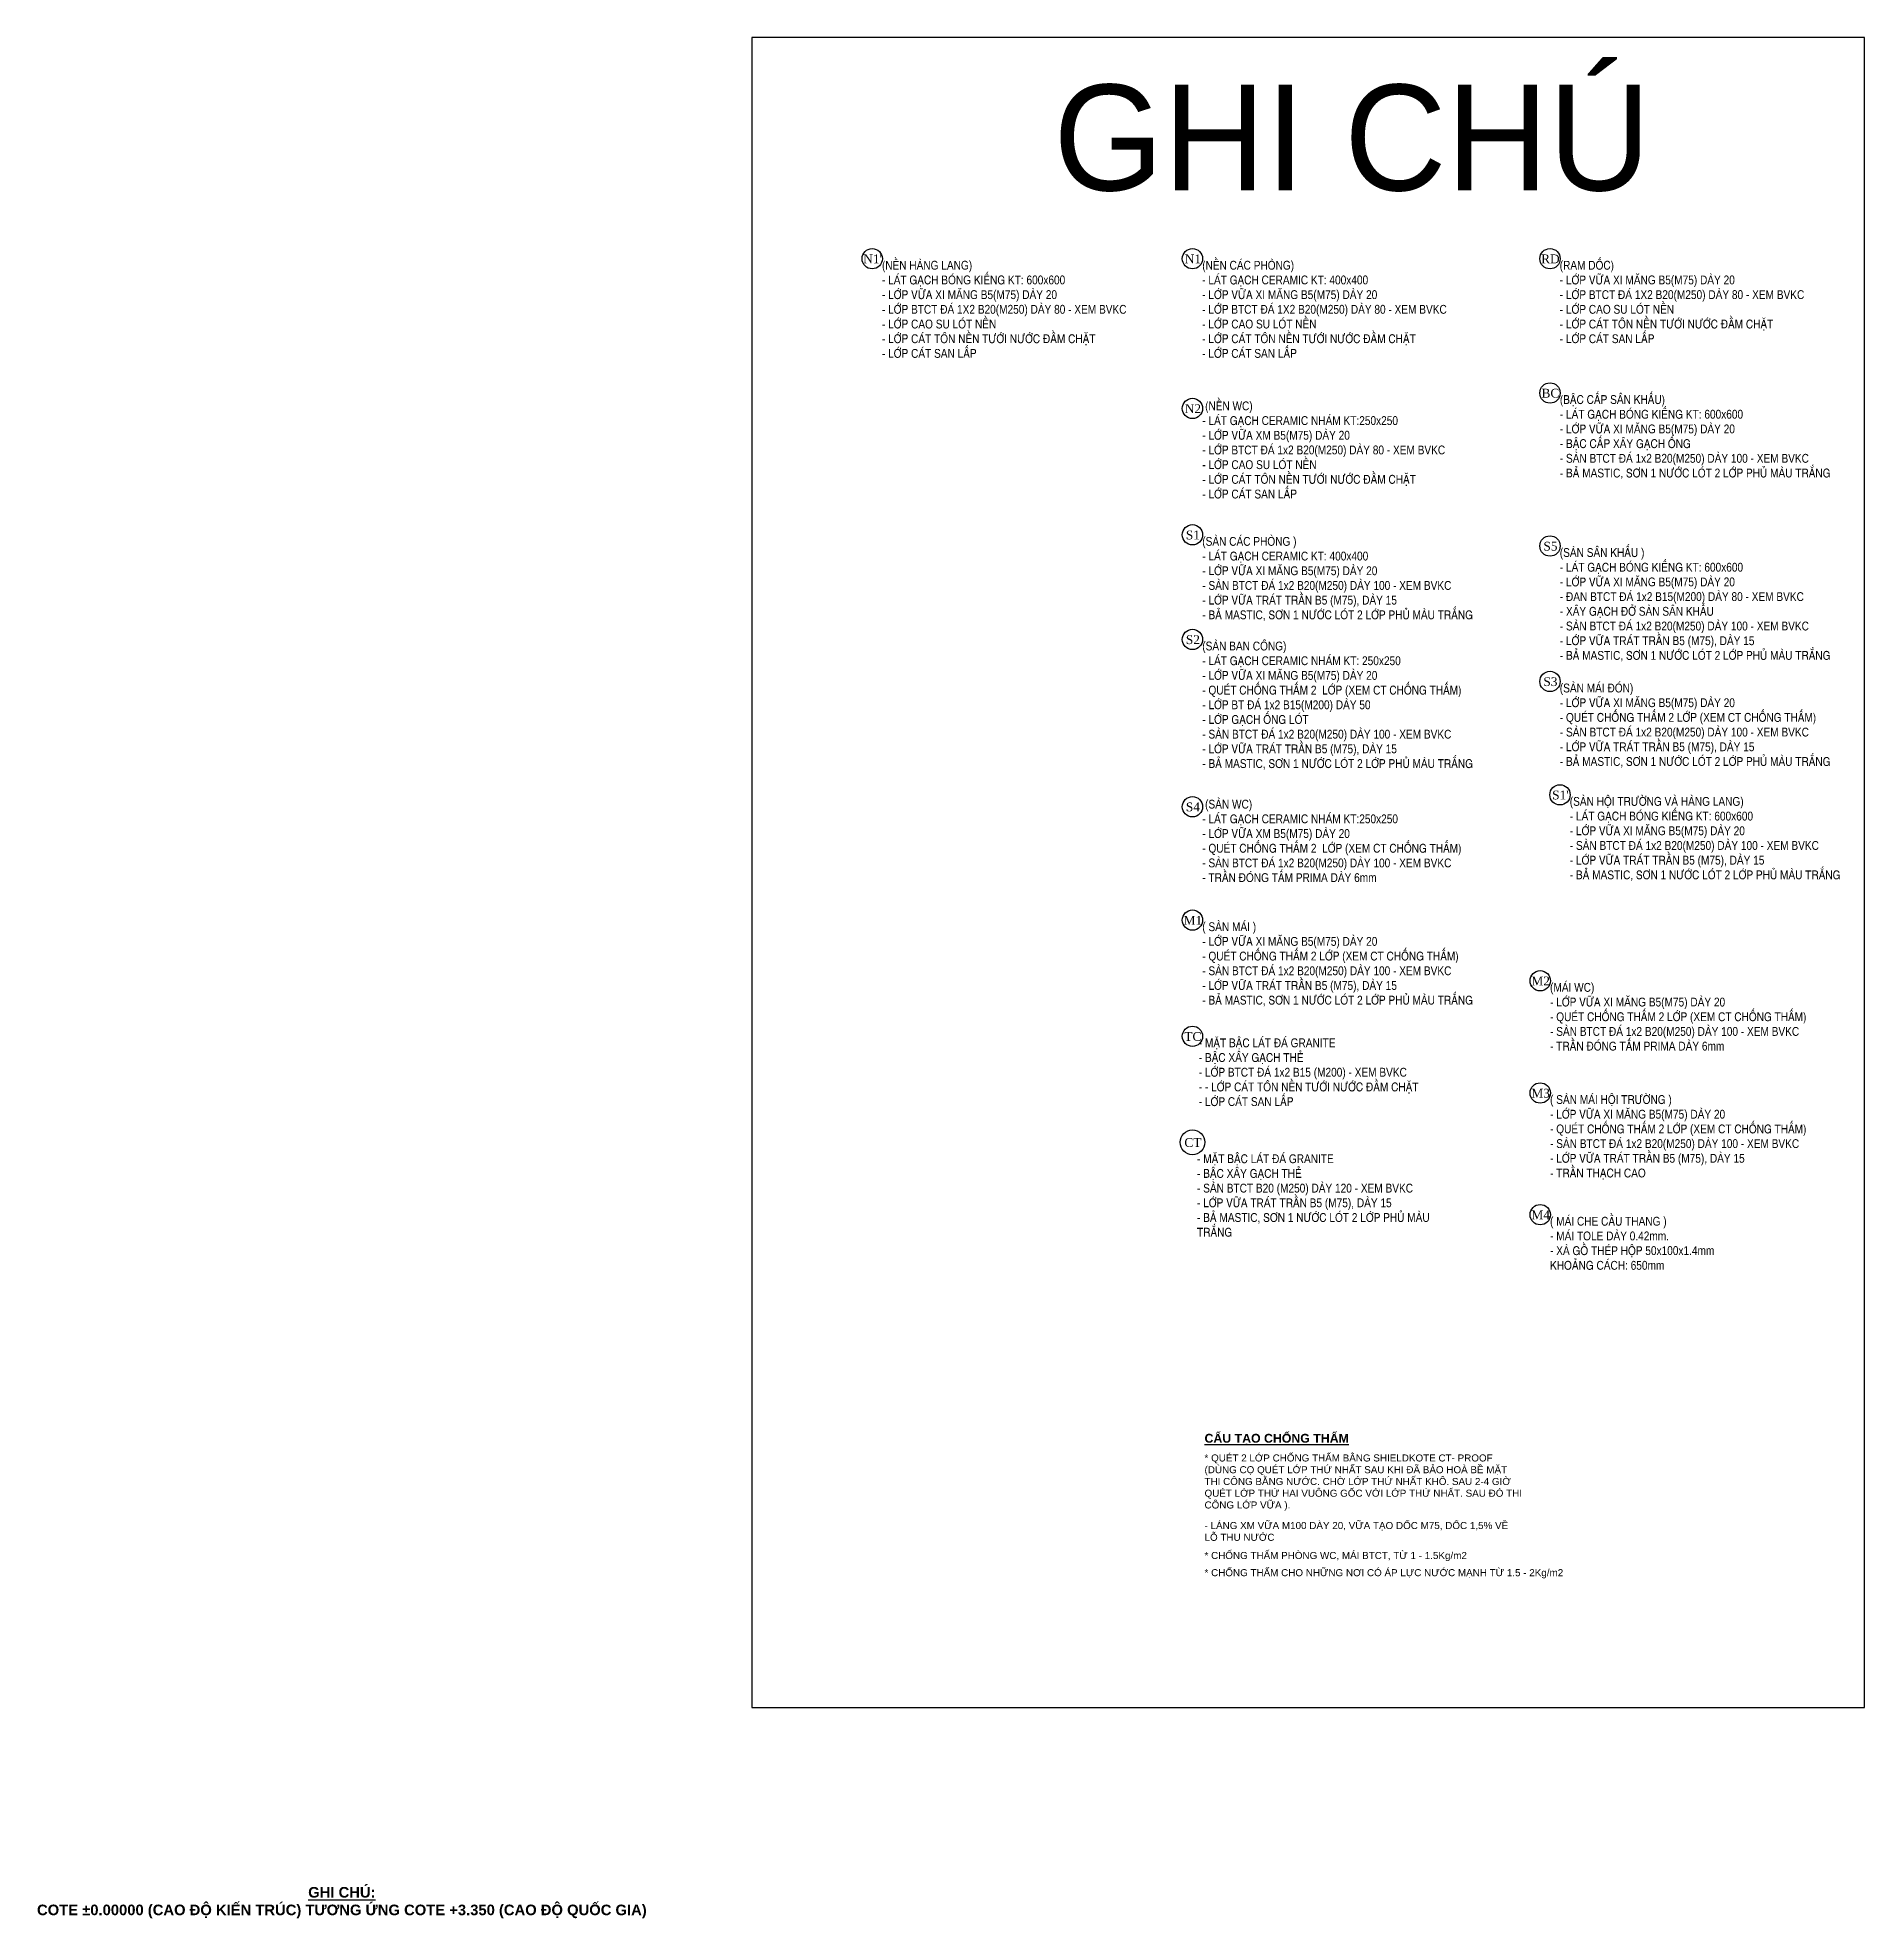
# Model space of a CAD drawing. Header units: inches. Extents: x 452443 to 881249, y 975131 to 1198310.
# Drawn here: x 510682 to 562488, y 975131 to 1028477 of the extents above; entities that cross this region are included whole.
import ezdxf

# ---------------------------------------------------------------- set-up
doc = ezdxf.new("R2010")
doc.units = ezdxf.units.IN
doc.header["$LTSCALE"] = 3.5
doc.header["$MEASUREMENT"] = 0
for name, color, linetype in [('Netthay_126', 126, 'Continuous'), ('NOI THAT', 42, 'Continuous'), ('TEXT2', 7, 'Continuous'), ('Text_Kten', 7, 'Continuous')]:
    doc.layers.add(name, color=color, linetype=linetype)
doc.layers.add('View', color=8, linetype='Continuous', plot=False)
doc.styles.get("Standard").update_dxf_attribs({"font": 'times.ttf'})
doc.styles.add('TEXT', font='VHELVCN0.TTF')
doc.styles.add('VNI-HELVE-CONDENSE', font='VHELVCN0.TTF')

msp = doc.modelspace()

# ---------------------------------------------------------------- texts
at = {"char_height": 250, "width": 489.6, "attachment_point": 2, "line_spacing_factor": 0.938532}
for s, insert in [("N1'", (534362.4, 1022326.3)), ('N1', (543444.7, 1022326.3)), ('RD', (553584, 1022326.3)), ('BC', (553584, 1018516.8)), ('N2', (543444.7, 1018078.5)), ('S1', (543444.7, 1014494.4)), ('S5', (553584, 1014177.3)), ('S2', (543444.7, 1011526)), ('S3', (553584, 1010335.1)), ('S4', (543444.7, 1006781.9)), ("S1'", (553866.8, 1007119.3)), ('M1', (543444.7, 1003565.2)), ('M2', (553307.5, 1001844.7)), ('TC', (543444.7, 1000270.7)), ('M3', (553307.5, 998662.5)), ('CT', (543444.7, 997263)), ('M4', (553307.5, 995210.5))]:
    msp.add_mtext(s, dxfattribs=dict(at, insert=insert))
at = {"char_height": 250, "attachment_point": 1, "style": 'TEXT'}
for s, insert, width in [('(NEÀN HAØNG LANG)\\P- LAÙT GAÏCH BOÙNG KIEÁNG KT: 600x600\\P- LÔÙP VÖÕA XI MAÊNG B5(M75) DAØY 20\\P- LÔÙP BTCT ÑAÙ 1X2 B20(M250) DAØY 80 - XEM BVKC\\P- LÔÙP CAO SU LOÙT NEÀN\\P- LÔÙP CAÙT TOÂN NEÀN TÖÔÙI NÖÔÙC ÑAÀM CHAËT\\P- LÔÙP CAÙT SAN LAÁP', (534625.7, 1022145.6), 7622.027), ('(NEÀN CAÙC PHOØNG)\\P- LAÙT GAÏCH CERAMIC KT: 400x400\\P- LÔÙP VÖÕA XI MAÊNG B5(M75) DAØY 20\\P- LÔÙP BTCT ÑAÙ 1X2 B20(M250) DAØY 80 - XEM BVKC\\P- LÔÙP CAO SU LOÙT NEÀN\\P- LÔÙP CAÙT TOÂN NEÀN TÖÔÙI NÖÔÙC ÑAÀM CHAËT\\P- LÔÙP CAÙT SAN LAÁP', (543708, 1022145.6), 7622.027), ('(RAM DOÁC)\\P- LÔÙP VÖÕA XI MAÊNG B5(M75) DAØY 20\\P- LÔÙP BTCT ÑAÙ 1X2 B20(M250) DAØY 80 - XEM BVKC\\P- LÔÙP CAO SU LOÙT NEÀN\\P- LÔÙP CAÙT TOÂN NEÀN TÖÔÙI NÖÔÙC ÑAÀM CHAËT\\P- LÔÙP CAÙT SAN LAÁP', (553847.3, 1022145.6), 7622.027), ('(BAÄC CAÁP SAÂN KHAÁU)\\P- LAÙT GAÏCH BOÙNG KIEÁNG KT: 600x600\\P- LÔÙP VÖÕA XI MAÊNG B5(M75) DAØY 20\\P- BAÄC CAÁP XAÂY GAÏCH OÁNG\\P- SAØN BTCT ÑAÙ 1x2 B20(M250) DAØY 100 - XEM BVKC\\P- BAÛ MASTIC, SÔN 1 NÖÔÙC LOÙT 2 LÔÙP PHUÛ MAØU TRAÉNG', (553849.9, 1018336.2), 8006.523), (' (NEÀN WC)\\P- LAÙT GAÏCH CERAMIC NHAÙM KT:250x250\\P- LÔÙP VÖÕA XM B5(M75) DAØY 20\\P- LÔÙP BTCT ÑAÙ 1x2 B20(M250) DAØY 80 - XEM BVKC\\P- LÔÙP CAO SU LOÙT NEÀN\\P- LÔÙP CAÙT TOÂN NEÀN TÖÔÙI NÖÔÙC ÑAÀM CHAËT\\P- LÔÙP CAÙT SAN LAÁP', (543710.6, 1018156.5), 8132.792), ('(SAØN CAÙC PHOØNG )\\P- LAÙT GAÏCH CERAMIC KT: 400x400\\P- LÔÙP VÖÕA XI MAÊNG B5(M75) DAØY 20\\P- SAØN BTCT ÑAÙ 1x2 B20(M250) DAØY 100 - XEM BVKC\\P{\\C7;- LÔÙP VÖÕA TRAÙT TRAÀN B5 (M75), DAØY 15}\\P- BAÛ MASTIC, SÔN 1 NÖÔÙC LOÙT 2 LÔÙP PHUÛ MAØU TRAÉNG', (543710.6, 1014313.7), 8006.523), ('(SAØN SAÂN KHAÁU )\\P- LAÙT GAÏCH BOÙNG KIEÁNG KT: 600x600\\P- LÔÙP VÖÕA XI MAÊNG B5(M75) DAØY 20\\P- ÑAN BTCT ÑAÙ 1x2 B15(M200) DAØY 80 - XEM BVKC\\P- XAÂY GAÏCH ÑÔÛ SAØN SAÂN KHAÁU\\P- SAØN BTCT ÑAÙ 1x2 B20(M250) DAØY 100 - XEM BVKC\\P{\\C7;- LÔÙP VÖÕA TRAÙT TRAÀN B5 (M75), DAØY 15}\\P- BAÛ MASTIC, SÔN 1 NÖÔÙC LOÙT 2 LÔÙP PHUÛ MAØU TRAÉNG', (553849.9, 1013996.7), 8006.523), ('(SAØN BAN COÂNG)\\P- LAÙT GAÏCH CERAMIC NHAÙM KT: 250x250\\P- LÔÙP VÖÕA XI MAÊNG B5(M75) DAØY 20\\P- QUEÙT CHOÁNG THAÁM 2  LÔÙP (XEM CT CHOÁNG THAÁM)\\P- LÔÙP BT ÑAÙ 1x2 B15(M200) DAØY 50\\P- LÔÙP GAÏCH OÁNG LOÙT\\P- SAØN BTCT ÑAÙ 1x2 B20(M250) DAØY 100 - XEM BVKC\\P{\\C7;- LÔÙP VÖÕA TRAÙT TRAÀN B5 (M75), DAØY 15}\\P- BAÛ MASTIC, SÔN 1 NÖÔÙC LOÙT 2 LÔÙP PHUÛ MAØU TRAÉNG', (543710.6, 1011345.4), 7928.97), ('(SAØN MAÙI ÑOÙN)\\P- LÔÙP VÖÕA XI MAÊNG B5(M75) DAØY 20\\P- QUEÙT CHOÁNG THAÁM 2 LÔÙP (XEM CT CHOÁNG THAÁM)\\P- SAØN BTCT ÑAÙ 1x2 B20(M250) DAØY 100 - XEM BVKC\\P{\\C7;- LÔÙP VÖÕA TRAÙT TRAÀN B5 (M75), DAØY 15}\\P- BAÛ MASTIC, SÔN 1 NÖÔÙC LOÙT 2 LÔÙP PHUÛ MAØU TRAÉNG', (553849.9, 1010154.4), 7928.97), (' (SAØN WC)\\P- LAÙT GAÏCH CERAMIC NHAÙM KT:250x250\\P- LÔÙP VÖÕA XM B5(M75) DAØY 20\\P- QUEÙT CHOÁNG THAÁM 2  LÔÙP (XEM CT CHOÁNG THAÁM)\\P- SAØN BTCT ÑAÙ 1x2 B20(M250) DAØY 100 - XEM BVKC\\P- TRAÀN ÑOÙNG TAÁM PRIMA DAØY 6mm', (543710.6, 1006859.8), 8004.321), ('(SAØN HOÄI TRÖÔØNG VAØ HAØNG LANG)\\P- LAÙT GAÏCH BOÙNG KIEÁNG KT: 600x600\\P- LÔÙP VÖÕA XI MAÊNG B5(M75) DAØY 20\\P- SAØN BTCT ÑAÙ 1x2 B20(M250) DAØY 100 - XEM BVKC\\P{\\C7;- LÔÙP VÖÕA TRAÙT TRAÀN B5 (M75), DAØY 15}\\P- BAÛ MASTIC, SÔN 1 NÖÔÙC LOÙT 2 LÔÙP PHUÛ MAØU TRAÉNG', (554132.7, 1006938.6), 8006.523), ('( SAØN MAÙI )\\P- LÔÙP VÖÕA XI MAÊNG B5(M75) DAØY 20\\P- QUEÙT CHOÁNG THAÁM 2 LÔÙP (XEM CT CHOÁNG THAÁM)\\P- SAØN BTCT ÑAÙ 1x2 B20(M250) DAØY 100 - XEM BVKC\\P{\\C7;- LÔÙP VÖÕA TRAÙT TRAÀN B5 (M75), DAØY 15}\\P- BAÛ MASTIC, SÔN 1 NÖÔÙC LOÙT 2 LÔÙP PHUÛ MAØU TRAÉNG', (543710.6, 1003384.5), 7928.97), ('(MAÙI WC)\\P- LÔÙP VÖÕA XI MAÊNG B5(M75) DAØY 20\\P- QUEÙT CHOÁNG THAÁM 2 LÔÙP (XEM CT CHOÁNG THAÁM)\\P- SAØN BTCT ÑAÙ 1x2 B20(M250) DAØY 100 - XEM BVKC\\P- TRAÀN ÑOÙNG TAÁM PRIMA DAØY 6mm', (553573.4, 1001664), 7928.97), ('- MAËT BAÄC LAÙT ÑAÙ GRANITE \\P- BAÄC XAÂY GAÏCH THEÛ\\P- LÔÙP BTCT ÑAÙ 1x2 B15 (M200) - XEM BVKC\\P- - LÔÙP CAÙT TOÂN NEÀN TÖÔÙI NÖÔÙC ÑAÀM CHAËT\\P- LÔÙP CAÙT SAN LAÁP', (543610.9, 1000090), 7161.033), ('( SAØN MAÙI HOÄI TRÖÔØNG )\\P- LÔÙP VÖÕA XI MAÊNG B5(M75) DAØY 20\\P- QUEÙT CHOÁNG THAÁM 2 LÔÙP (XEM CT CHOÁNG THAÁM)\\P- SAØN BTCT ÑAÙ 1x2 B20(M250) DAØY 100 - XEM BVKC\\P{\\C7;- LÔÙP VÖÕA TRAÙT TRAÀN B5 (M75), DAØY 15}\\P- TRAÀN THAÏCH CAO', (553573.4, 998481.9), 7928.97), ('{\\C7;- MAËT BAÄC LAÙT ÑAÙ GRANITE\\P- BAÄC XAÂY GAÏCH THEÛ\\P- SAØN BTCT B20 (M250) DAØY 120 - XEM BVKC\\P- LÔÙP VÖÕA TRAÙT TRAÀN B5 (M75), DAØY 15\\P- BAÛ MASTIC, SÔN 1 NÖÔÙC LOÙT 2 LÔÙP PHUÛ MAØU TRAÉNG}', (543561.3, 996802.7), 7161.033), ('( MAÙI CHE CAÀU THANG )\\P- MAÙI TOLE DAØY 0.42mm.\\P- XAØ GOÀ THEÙP HOÄP 50x100x1.4mm \\PKHOAÛNG CAÙCH: 650mm', (553573.4, 995029.8), 7928.97)]:
    msp.add_mtext(s, dxfattribs=dict(at, insert=insert, width=width))
at = {"layer": 'NOI THAT', "color": 1, "insert": (547959.1, 1027142.7), "char_height": 3000, "width": 31452.285, "attachment_point": 2, "line_spacing_factor": 0.938532}
msp.add_mtext('{\\fVNI Helve|b0|i0|c0|p2;GHI CHUÙ}', dxfattribs=at)
at = {"layer": 'TEXT2', "attachment_point": 1}
for s, insert, char_height, width in [('{\\fVNI-Helve|b1|i0|c0|p2;\\LCAÁU TAÏO CHOÁNG THAÁM}', (543774.5, 988874.6), 250, 5148.88), ('{\\fVNI-Helve|b0|i0|c0|p2;* QUEÙT 2 LÔÙP CHOÁNG THAÁM BAÈNG SHIELDKOTE CT- PROOF \\P(DUØNG COÏ QUEÙT LÔÙP THÖÙ NHAÁT SAU KHI ÑAÕ BAÛO HOAØ BEÀ MAËT \\PTHI COÂNG BAÈNG NÖÔÙC. CHÔØ LÔÙP THÖÙ NHAÁT KHOÂ. SAU 2-4 GIÔØ \\PQUEÙT LÔÙP THÖÙ HAI VUOÂNG GOÁC VÔÙI LÔÙP THÖÙ NHAÁT. SAU ÑOÙ THI \\PCOÂNG LÔÙP VÖÕA ).}', (543774.5, 988290.9), 200, 10340.742), ('{\\fVNI-Helve|b0|i0|c0|p2;- LAÙNG XM VÖÕA M100 DAØY 20, VÖÕA TAÏO DOÁC M75, DOÁC 1,5% VEÀ LOÃ THU NÖÔÙC}', (543774.5, 986374.1), 200, 8610.276), ('{\\fVNI-Helve|b0|i0|c0|p2;* CHOÁNG THAÁM PHOØNG WC, MAÙI BTCT, TÖØ 1 - 1.5Kg/m2}', (543774.5, 985524.8), 200, 10388.581), ('{\\fVNI-Helve|b0|i0|c0|p2;* CHOÁNG THAÁM CHO NHÖÕNG NÔI COÙ AÙP LÖÏC NÖÔÙC MAÏNH TÖØ 1.5 - 2Kg/m2}', (543774.5, 985036.9), 200, 11482.632)]:
    msp.add_mtext(s, dxfattribs=dict(at, insert=insert, char_height=char_height, width=width))
at = {"layer": 'Text_Kten', "insert": (519309.7, 975576.5), "char_height": 300, "width": 18577.01, "attachment_point": 5, "style": 'VNI-HELVE-CONDENSE'}
msp.add_mtext('{\\fVNI-Helve|b1|i0|c0|p2;\\LGHI CHUÙ:\\P\\lCOTE ±0.00000 (CAO ÑOÄ KIEÁN TRUÙC) TÖÔNG ÖÙNG COTE +3.350 (CAO ÑOÄ QUOÁC GIA)}', dxfattribs=at)

# ---------------------------------------------------------------- linework, layer by layer
at = {"layer": 'Netthay_126', "ltscale": 200}
for points in [[(534350.7, 1019065.2, 0, 100, 0), (534350.7, 1019359.4, 0, 0, 0), (534350.7, 1021918.3, 0, 0, 0)], [(543432.9, 1019065.2, 0, 100, 0), (543432.9, 1019359.4, 0, 0, 0), (543432.9, 1021918.3, 0, 0, 0)], [(553572.2, 1019631.7, 0, 100, 0), (553572.2, 1019925.9, 0, 0, 0), (553572.2, 1021918.3, 0, 0, 0)], [(553572.2, 1015843.6, 0, 100, 0), (553572.2, 1016137.8, 0, 0, 0), (553572.2, 1018108.8, 0, 0, 0)], [(543432.9, 1015161.6, 0, 100, 0), (543432.9, 1015455.8, 0, 0, 0), (543432.9, 1017670.5, 0, 0, 0)], [(543432.9, 1011808.1, 0, 100, 0), (543432.9, 1012102.3, 0, 0, 0), (543432.9, 1014086.4, 0, 0, 0)], [(553572.2, 1010718.6, 0, 100, 0), (553572.2, 1011012.8, 0, 0, 0), (553572.2, 1013769.3, 0, 0, 0)], [(543432.9, 1007503.8, 0, 100, 0), (543432.9, 1007798, 0, 0, 0), (543432.9, 1011118.1, 0, 0, 0)], [(553572.2, 1007627.8, 0, 100, 0), (553572.2, 1007922, 0, 0, 0), (553572.2, 1009927.1, 0, 0, 0)], [(553855.1, 1004394.7, 0, 100, 0), (553855.1, 1004688.9, 0, 0, 0), (553855.1, 1006711.3, 0, 0, 0)], [(543432.9, 1004336.9, 0, 100, 0), (543432.9, 1004631, 0, 0, 0), (543432.9, 1006373.9, 0, 0, 0)], [(543432.9, 1000880.2, 0, 100, 0), (543432.9, 1001174.3, 0, 0, 0), (543432.9, 1003157.2, 0, 0, 0)], [(553295.7, 999566.3, 0, 100, 0), (553295.7, 999860.4, 0, 0, 0), (553295.7, 1001436.7, 0, 0, 0)], [(543432.9, 997836.8, 0, 100, 0), (543432.9, 998131, 0, 0, 0), (543432.9, 999862.7, 0, 0, 0)], [(553295.7, 995952, 0, 100, 0), (553295.7, 996246.1, 0, 0, 0), (553295.7, 998254.5, 0, 0, 0)], [(543432.9, 994329.4, 0, 100, 0), (543432.9, 994623.5, 0, 0, 0), (543432.9, 996793.2, 0, 0, 0)], [(553295.7, 993458.6, 0, 100, 0), (553295.7, 993752.8, 0, 0, 0), (553295.7, 994802.5, 0, 0, 0)]]:
    msp.add_lwpolyline(points, format="xyseb", dxfattribs=at)
at = {"layer": 'Netthay_126'}
for centre, radius in [((534350.7, 1022206.5), 288.2), ((543432.9, 1022206.5), 288.2), ((553572.2, 1022206.5), 288.2), ((553572.2, 1018397.1), 288.2), ((543432.9, 1017958.8), 288.2), ((543432.9, 1014374.6), 288.2), ((553572.2, 1014057.6), 288.2), ((543432.9, 1011406.3), 288.2), ((553572.2, 1010215.4), 288.2), ((553855.1, 1006999.6), 288.2), ((543432.9, 1006662.1), 288.2), ((543432.9, 1003445.4), 288.2), ((553295.7, 1001724.9), 288.2), ((543432.9, 1000150.9), 288.2), ((553295.7, 998542.8), 288.2), ((543432.9, 997143.2), 350), ((553295.7, 995090.7), 288.2)]:
    msp.add_circle(centre, radius, dxfattribs=at)
at = {"layer": 'View'}
msp.add_lwpolyline([(530939.5, 981115.6), (562487.6, 981115.6), (562487.6, 1028477.3), (530939.5, 1028477.3)], close=True, dxfattribs=at)

msp.set_redraw_order([(e.dxf.handle, doc.entitydb.next_handle()) for e in msp.query("TEXT MTEXT ATTDEF DIMENSION ARC_DIMENSION")])  # texts and dimensions are drawn at this point

doc.saveas('drawing.dxf')
